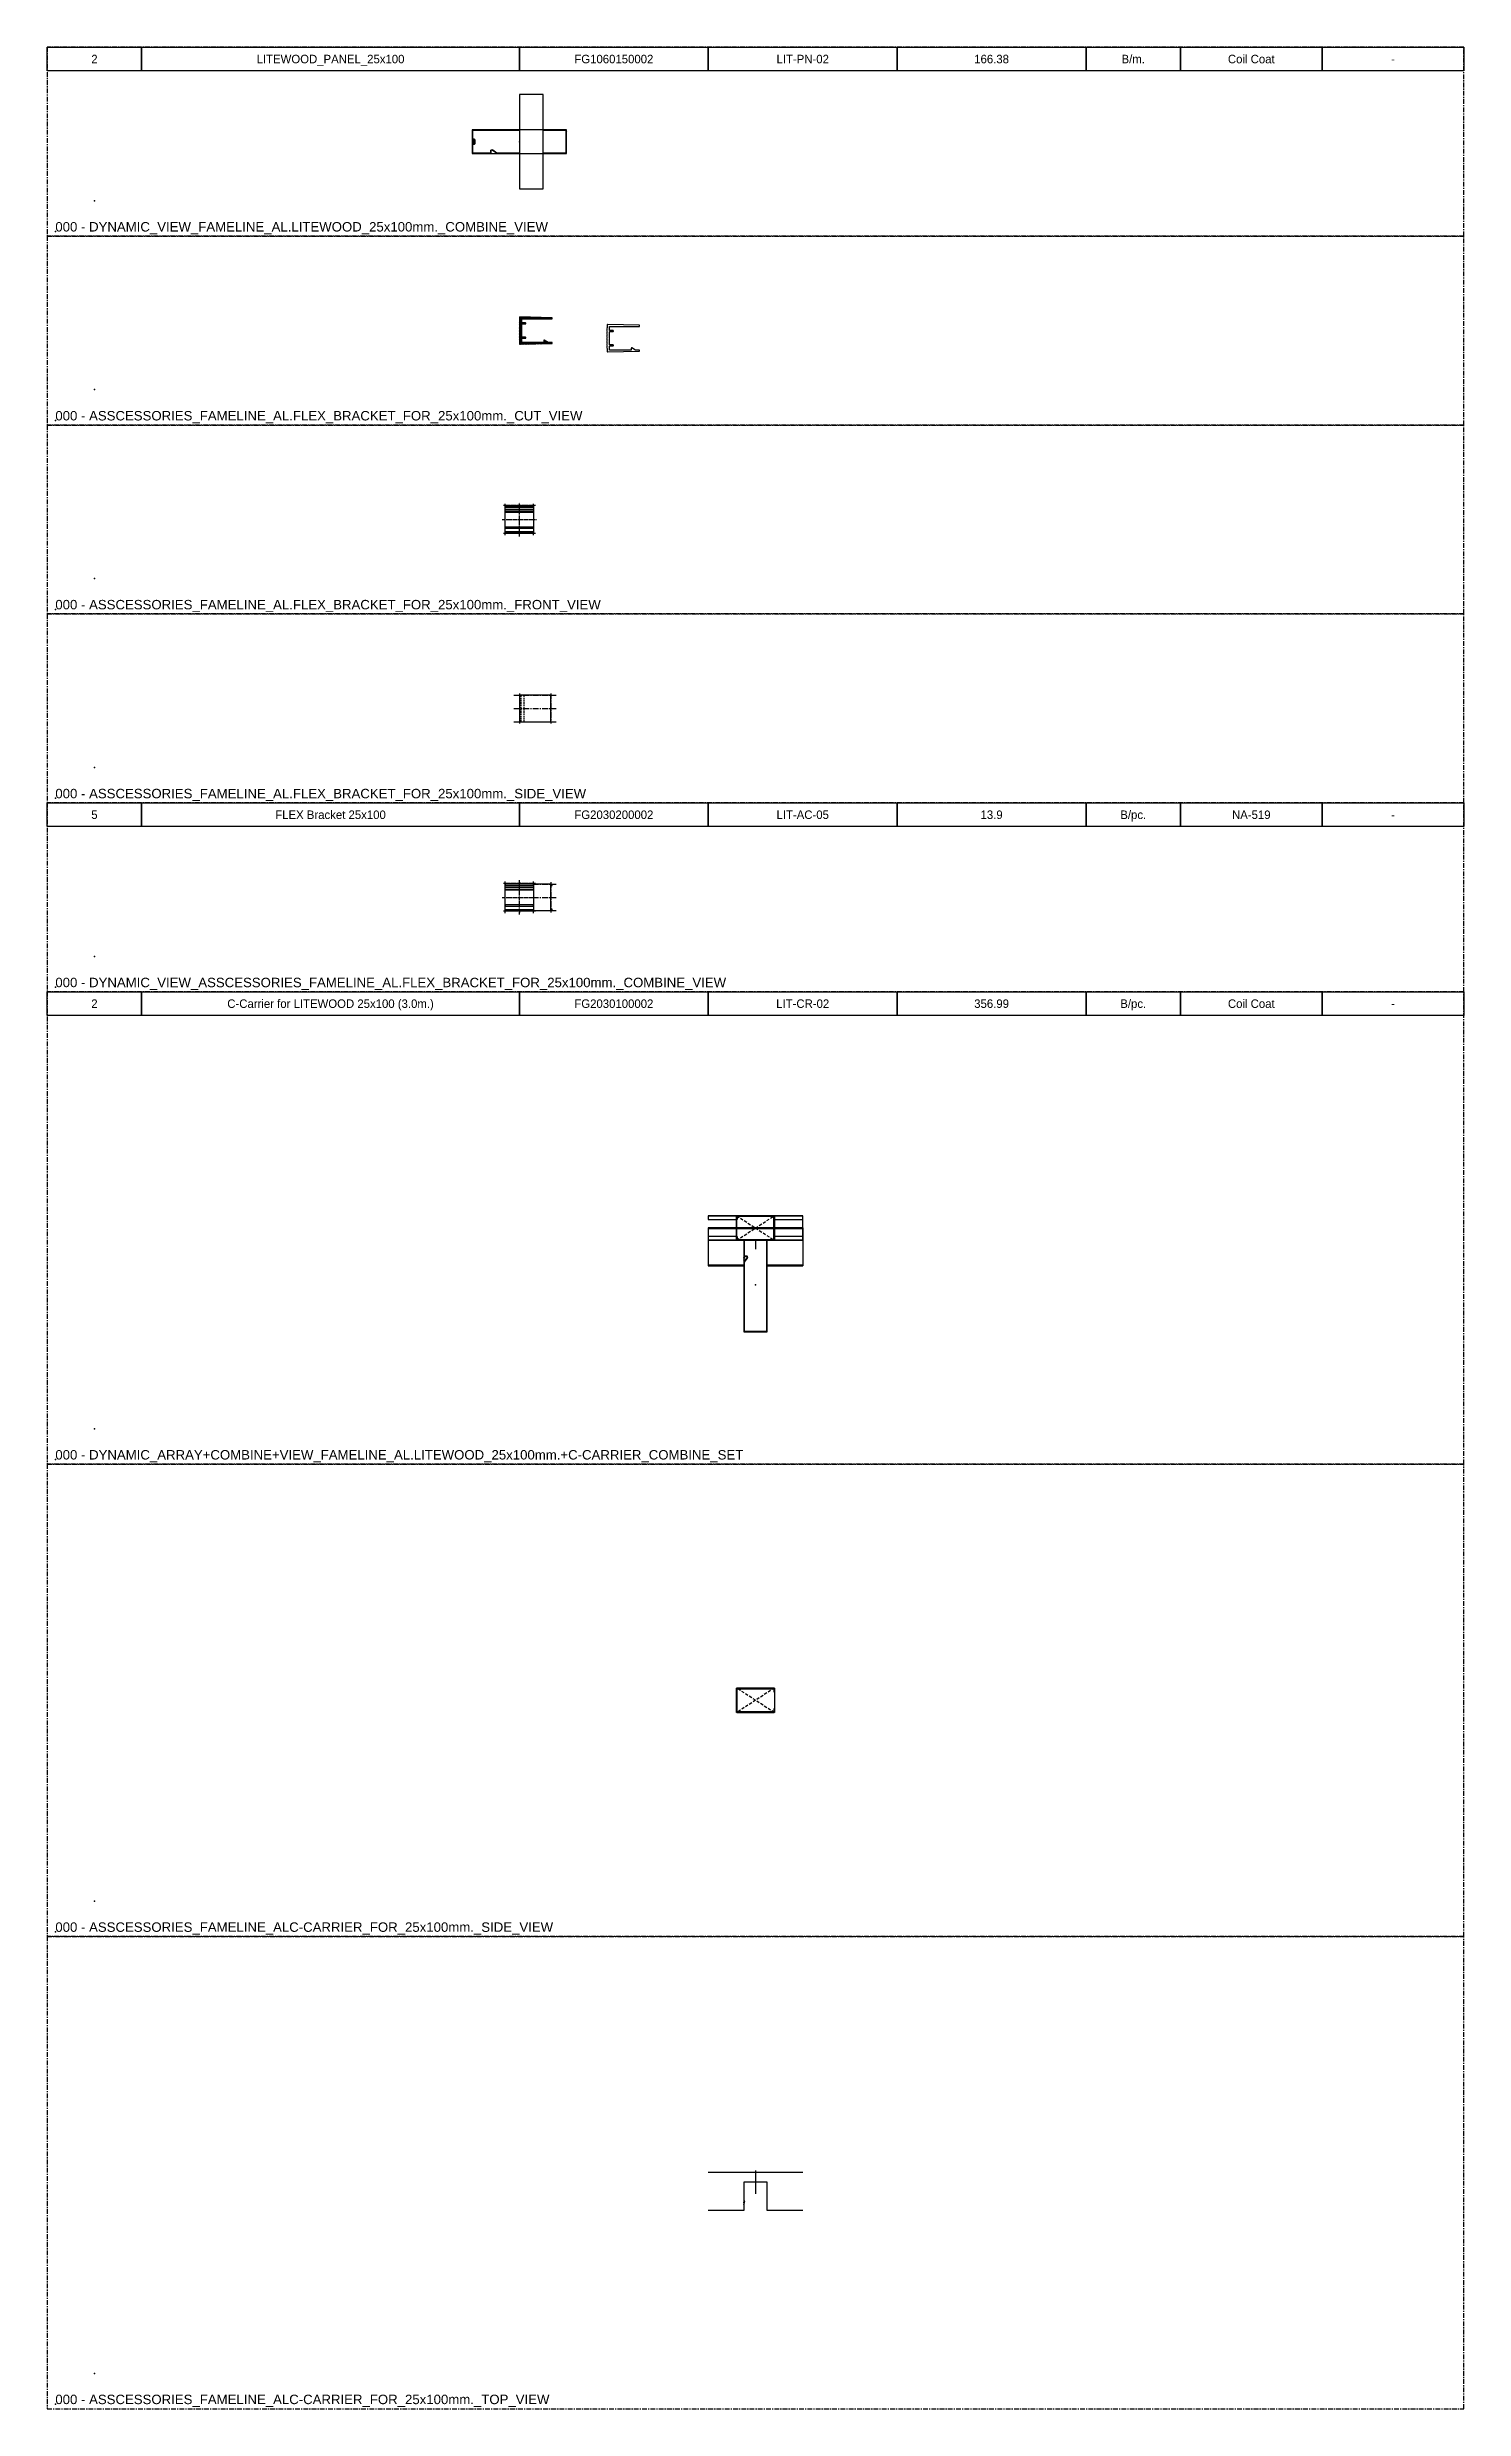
# Model space of a CAD drawing. Header units: millimetres. Extents: x -244126 to 368105, y -173968 to 259060.
# Drawn here: x 163384 to 164884, y 15266 to 17766 of the extents above; entities that cross this region are included whole.
import ezdxf
from ezdxf.enums import TextEntityAlignment as Align

# ---------------------------------------------------------------- set-up
doc = ezdxf.new("R2010")
doc.units = ezdxf.units.MM
doc.header["$MEASUREMENT"] = 0
for name, pattern in [('005_GG_TA_LINE', [13.75, 5, -1.25, 1.25, -1.25, 5]), ('CENTER', [2, 1.25, -0.25, 0.25, -0.25]), ('HIDDEN', [9.525, 6.35, -3.175]), ('SLD-Solid', [0])]:
    doc.linetypes.add(name, pattern=pattern)
for name, color, linetype in [('000 - GRID', 8, 'CENTER'), ('000 - H A T C H', 8, 'Continuous'), ('000 - H I D D E N', 7, 'Continuous'), ('000 - SYMBOL CON', 1, 'Continuous'), ('000 - WIPEOUT', 250, 'Continuous'), ('001 - ASCESSORIES', 1, 'Continuous'), ('002 - STRUCTURAL STEEL', 4, 'Continuous'), ('A02_LITEWOOD', 7, 'Continuous'), ('A03_SUN LOUVER', 7, 'Continuous'), ('A04_TUBE SERIES', 7, 'Continuous')]:
    doc.layers.add(name, color=color, linetype=linetype)
doc.styles.get("Standard").update_dxf_attribs({"font": 'arial.ttf'})
doc.styles.add('TA', font='Cordia New.ttf', dxfattribs={"height": 4.5})

# ---------------------------------------------------------------- blocks, each defined once
blk = doc.blocks.new('000 - ASSCESSORIES_FAMELINE_AL.FLEX_BRACKET_FOR_25x100mm._CUT_VIEW')
at = {"layer": '000 - H A T C H'}
h = blk.add_hatch(dxfattribs=at)
h.set_pattern_fill('ANSI32', color=8, scale=3)
edge = h.paths.add_edge_path()
edge.add_line((0.2, -8.2), (0, -8.4))
edge.add_line((0, -8.4), (0.2, -8.6))
edge.add_line((0.2, -8.6), (0, -8.8))
edge.add_line((0, -8.8), (0.2, -9))
edge.add_line((0.2, -9), (0, -9.2))
edge.add_line((0, -9.2), (0.2, -9.4))
edge.add_line((0.2, -9.4), (0, -9.6))
edge.add_line((0, -9.6), (0.2, -9.8))
edge.add_line((0.2, -9.8), (0, -10))
edge.add_line((0, -10), (0.2, -10.2))
edge.add_line((0.2, -10.2), (0, -10.4))
edge.add_line((0, -10.4), (0.2, -10.6))
edge.add_line((0.2, -10.6), (0, -10.8))
edge.add_line((0, -10.8), (0.2, -11))
edge.add_line((0.2, -11), (0.2, -14.2))
edge.add_arc((0.5, -14.2), 0.3, 180, 271.3284)
edge.add_line((0.5, -14.5), (34.4, -13.7))
edge.add_arc((34.4, -13.4), 0.3, 271.3284, 360)
edge.add_line((34.7, -13.4), (34.7, -12.8))
edge.add_arc((34.4, -12.8), 0.3, 360, 450)
edge.add_line((34.4, -12.5), (30.5, -12.5))
edge.add_arc((30.5, -12.2), 0.3, 240.9454, 270, ccw=False)
edge.add_line((30.3, -12.5), (26.3, -10.2))
edge.add_arc((26.2, -10.5), 0.3, 60.9454, 180)
edge.add_line((25.9, -10.5), (25.9, -12.2))
edge.add_arc((25.6, -12.2), 0.3, -90, 0, ccw=False)
edge.add_line((25.6, -12.5), (3, -12.5))
edge.add_arc((3, -12.2), 0.3, 180, 270, ccw=False)
edge.add_line((2.7, -12.2), (2.7, -8.4))
edge.add_arc((3, -8.4), 0.3, 91, 180, ccw=False)
edge.add_line((3, -8.1), (6.6, -8.1))
edge.add_arc((6.6, -7.8), 0.3, 271, 360)
edge.add_line((6.9, -7.8), (6.9, -7.4))
edge.add_arc((6.6, -7.4), 0.3, 0, 89)
edge.add_line((6.6, -7.1), (3, -7))
edge.add_arc((3, -6.7), 0.3, 180, 269, ccw=False)
edge.add_line((2.7, -6.7), (2.7, -0.3))
edge.add_line((2.7, -0.3), (2.4, 0))
edge.add_line((2.4, 0), (2.7, 0.3))
edge.add_line((2.7, 0.3), (2.7, 6.7))
edge.add_arc((3, 6.7), 0.3, 91, 180, ccw=False)
edge.add_line((3, 7), (6.6, 7.1))
edge.add_arc((6.6, 7.4), 0.3, 271, 360)
edge.add_line((6.9, 7.4), (6.9, 7.8))
edge.add_arc((6.6, 7.8), 0.3, 0, 89)
edge.add_line((6.6, 8.1), (3, 8.1))
edge.add_arc((3, 8.4), 0.3, 180, 269, ccw=False)
edge.add_line((2.7, 8.4), (2.7, 12.2))
edge.add_arc((3, 12.2), 0.3, 90, 180, ccw=False)
edge.add_line((3, 12.5), (16.7, 12.5))
edge.add_line((16.7, 12.5), (16.9, 12.3))
edge.add_line((16.9, 12.3), (17.1, 12.5))
edge.add_line((17.1, 12.5), (17.3, 12.3))
edge.add_line((17.3, 12.3), (17.5, 12.5))
edge.add_line((17.5, 12.5), (17.7, 12.3))
edge.add_line((17.7, 12.3), (17.9, 12.5))
edge.add_line((17.9, 12.5), (18.1, 12.3))
edge.add_line((18.1, 12.3), (18.3, 12.5))
edge.add_line((18.3, 12.5), (18.5, 12.3))
edge.add_line((18.5, 12.3), (18.7, 12.5))
edge.add_line((18.7, 12.5), (18.9, 12.3))
edge.add_line((18.9, 12.3), (19.1, 12.5))
edge.add_line((19.1, 12.5), (19.3, 12.3))
edge.add_line((19.3, 12.3), (19.5, 12.5))
edge.add_line((19.5, 12.5), (19.7, 12.3))
edge.add_line((19.7, 12.3), (19.9, 12.5))
edge.add_line((19.9, 12.5), (20.1, 12.3))
edge.add_line((20.1, 12.3), (20.3, 12.5))
edge.add_line((20.3, 12.5), (20.5, 12.3))
edge.add_line((20.5, 12.3), (20.7, 12.5))
edge.add_line((20.7, 12.5), (20.9, 12.3))
edge.add_line((20.9, 12.3), (21.1, 12.5))
edge.add_line((21.1, 12.5), (21.3, 12.3))
edge.add_line((21.3, 12.3), (21.5, 12.5))
edge.add_line((21.5, 12.5), (21.7, 12.3))
edge.add_line((21.7, 12.3), (21.9, 12.5))
edge.add_line((21.9, 12.5), (22.1, 12.3))
edge.add_line((22.1, 12.3), (22.3, 12.5))
edge.add_line((22.3, 12.5), (22.5, 12.3))
edge.add_line((22.5, 12.3), (22.7, 12.5))
edge.add_line((22.7, 12.5), (22.9, 12.3))
edge.add_line((22.9, 12.3), (23.1, 12.5))
edge.add_line((23.1, 12.5), (23.3, 12.3))
edge.add_line((23.3, 12.3), (23.5, 12.5))
edge.add_line((23.5, 12.5), (23.7, 12.3))
edge.add_line((23.7, 12.3), (23.9, 12.5))
edge.add_line((23.9, 12.5), (24.1, 12.3))
edge.add_line((24.1, 12.3), (24.3, 12.5))
edge.add_line((24.3, 12.5), (24.5, 12.3))
edge.add_line((24.5, 12.3), (24.7, 12.5))
edge.add_line((24.7, 12.5), (24.9, 12.3))
edge.add_line((24.9, 12.3), (25.1, 12.5))
edge.add_line((25.1, 12.5), (25.3, 12.3))
edge.add_line((25.3, 12.3), (25.5, 12.5))
edge.add_line((25.5, 12.5), (25.7, 12.3))
edge.add_line((25.7, 12.3), (25.9, 12.5))
edge.add_line((25.9, 12.5), (26.1, 12.3))
edge.add_line((26.1, 12.3), (26.3, 12.5))
edge.add_line((26.3, 12.5), (26.5, 12.3))
edge.add_line((26.5, 12.3), (26.7, 12.5))
edge.add_line((26.7, 12.5), (26.9, 12.3))
edge.add_line((26.9, 12.3), (27.1, 12.5))
edge.add_line((27.1, 12.5), (27.3, 12.3))
edge.add_line((27.3, 12.3), (27.5, 12.5))
edge.add_line((27.5, 12.5), (27.7, 12.3))
edge.add_line((27.7, 12.3), (27.9, 12.5))
edge.add_line((27.9, 12.5), (28.1, 12.3))
edge.add_line((28.1, 12.3), (28.3, 12.5))
edge.add_line((28.3, 12.5), (28.5, 12.3))
edge.add_line((28.5, 12.3), (28.7, 12.5))
edge.add_line((28.7, 12.5), (28.9, 12.3))
edge.add_line((28.9, 12.3), (29.1, 12.5))
edge.add_line((29.1, 12.5), (29.3, 12.3))
edge.add_line((29.3, 12.3), (29.5, 12.5))
edge.add_line((29.5, 12.5), (29.7, 12.3))
edge.add_line((29.7, 12.3), (29.9, 12.5))
edge.add_line((29.9, 12.5), (30.1, 12.3))
edge.add_line((30.1, 12.3), (30.3, 12.5))
edge.add_line((30.3, 12.5), (30.5, 12.3))
edge.add_line((30.5, 12.3), (30.7, 12.5))
edge.add_line((30.7, 12.5), (30.9, 12.3))
edge.add_line((30.9, 12.3), (31.1, 12.5))
edge.add_line((31.1, 12.5), (31.3, 12.3))
edge.add_line((31.3, 12.3), (31.5, 12.5))
edge.add_line((31.5, 12.5), (31.7, 12.3))
edge.add_line((31.7, 12.3), (31.9, 12.5))
edge.add_line((31.9, 12.5), (32.1, 12.3))
edge.add_line((32.1, 12.3), (32.3, 12.5))
edge.add_line((32.3, 12.5), (32.5, 12.3))
edge.add_line((32.5, 12.3), (32.7, 12.5))
edge.add_line((32.7, 12.5), (34.4, 12.5))
edge.add_arc((34.4, 12.8), 0.3, 270, 360)
edge.add_line((34.7, 12.8), (34.7, 13.4))
edge.add_arc((34.4, 13.4), 0.3, 360, 448.6716)
edge.add_line((34.4, 13.7), (0.5, 14.5))
edge.add_arc((0.5, 14.2), 0.3, 88.6716, 180)
edge.add_line((0.2, 14.2), (0.2, 11))
edge.add_line((0.2, 11), (0, 10.8))
edge.add_line((0, 10.8), (0.2, 10.6))
edge.add_line((0.2, 10.6), (0, 10.4))
edge.add_line((0, 10.4), (0.2, 10.2))
edge.add_line((0.2, 10.2), (0, 10))
edge.add_line((0, 10), (0.2, 9.8))
edge.add_line((0.2, 9.8), (0, 9.6))
edge.add_line((0, 9.6), (0.2, 9.4))
edge.add_line((0.2, 9.4), (0, 9.2))
edge.add_line((0, 9.2), (0.2, 9))
edge.add_line((0.2, 9), (0, 8.8))
edge.add_line((0, 8.8), (0.2, 8.6))
edge.add_line((0.2, 8.6), (0, 8.4))
edge.add_line((0, 8.4), (0.2, 8.2))
edge.add_line((0.2, 8.2), (0, 8))
edge.add_line((0, 8), (0.2, 7.8))
edge.add_line((0.2, 7.8), (0, 7.6))
edge.add_line((0, 7.6), (0.2, 7.4))
edge.add_line((0.2, 7.4), (0, 7.2))
edge.add_line((0, 7.2), (0.2, 7))
edge.add_line((0.2, 7), (0, 6.8))
edge.add_line((0, 6.8), (0.2, 6.6))
edge.add_line((0.2, 6.6), (0, 6.4))
edge.add_line((0, 6.4), (0.2, 6.2))
edge.add_line((0.2, 6.2), (0, 6))
edge.add_line((0, 6), (0.2, 5.8))
edge.add_line((0.2, 5.8), (0, 5.6))
edge.add_line((0, 5.6), (0.2, 5.4))
edge.add_line((0.2, 5.4), (0, 5.2))
edge.add_line((0, 5.2), (0.2, 5))
edge.add_line((0.2, 5), (0, 4.8))
edge.add_line((0, 4.8), (0.2, 4.6))
edge.add_line((0.2, 4.6), (0, 4.4))
edge.add_line((0, 4.4), (0.2, 4.2))
edge.add_line((0.2, 4.2), (0, 4))
edge.add_line((0, 4), (0.2, 3.8))
edge.add_line((0.2, 3.8), (0, 3.6))
edge.add_line((0, 3.6), (0.2, 3.4))
edge.add_line((0.2, 3.4), (0, 3.2))
edge.add_line((0, 3.2), (0.2, 3))
edge.add_line((0.2, 3), (0, 2.8))
edge.add_line((0, 2.8), (0.2, 2.6))
edge.add_line((0.2, 2.6), (0, 2.4))
edge.add_line((0, 2.4), (0.2, 2.2))
edge.add_line((0.2, 2.2), (0, 2))
edge.add_line((0, 2), (0.2, 1.8))
edge.add_line((0.2, 1.8), (0, 1.6))
edge.add_line((0, 1.6), (0.2, 1.4))
edge.add_line((0.2, 1.4), (0, 1.2))
edge.add_line((0, 1.2), (0.2, 1))
edge.add_line((0.2, 1), (0, 0.8))
edge.add_line((0, 0.8), (0.2, 0.6))
edge.add_line((0.2, 0.6), (0, 0.4))
edge.add_line((0, 0.4), (0.2, 0.2))
edge.add_line((0.2, 0.2), (0, 0))
edge.add_line((0, 0), (0.2, -0.2))
edge.add_line((0.2, -0.2), (0, -0.4))
edge.add_line((0, -0.4), (0.2, -0.6))
edge.add_line((0.2, -0.6), (0, -0.8))
edge.add_line((0, -0.8), (0.2, -1))
edge.add_line((0.2, -1), (0, -1.2))
edge.add_line((0, -1.2), (0.2, -1.4))
edge.add_line((0.2, -1.4), (0, -1.6))
edge.add_line((0, -1.6), (0.2, -1.8))
edge.add_line((0.2, -1.8), (0, -2))
edge.add_line((0, -2), (0.2, -2.2))
edge.add_line((0.2, -2.2), (0, -2.4))
edge.add_line((0, -2.4), (0.2, -2.6))
edge.add_line((0.2, -2.6), (0, -2.8))
edge.add_line((0, -2.8), (0.2, -3))
edge.add_line((0.2, -3), (0, -3.2))
edge.add_line((0, -3.2), (0.2, -3.4))
edge.add_line((0.2, -3.4), (0, -3.6))
edge.add_line((0, -3.6), (0.2, -3.8))
edge.add_line((0.2, -3.8), (0, -4))
edge.add_line((0, -4), (0.2, -4.2))
edge.add_line((0.2, -4.2), (0, -4.4))
edge.add_line((0, -4.4), (0.2, -4.6))
edge.add_line((0.2, -4.6), (0, -4.8))
edge.add_line((0, -4.8), (0.2, -5))
edge.add_line((0.2, -5), (0, -5.2))
edge.add_line((0, -5.2), (0.2, -5.4))
edge.add_line((0.2, -5.4), (0, -5.6))
edge.add_line((0, -5.6), (0.2, -5.8))
edge.add_line((0.2, -5.8), (0, -6))
edge.add_line((0, -6), (0.2, -6.2))
edge.add_line((0.2, -6.2), (0, -6.4))
edge.add_line((0, -6.4), (0.2, -6.6))
edge.add_line((0.2, -6.6), (0, -6.8))
edge.add_line((0, -6.8), (0.2, -7))
edge.add_line((0.2, -7), (0, -7.2))
edge.add_line((0, -7.2), (0.2, -7.4))
edge.add_line((0.2, -7.4), (0, -7.6))
edge.add_line((0, -7.6), (0.2, -7.8))
edge.add_line((0.2, -7.8), (0, -8))
edge.add_line((0, -8), (0.2, -8.2))
at = {"layer": '001 - ASCESSORIES', "color": 0}
blk.add_lwpolyline([(0.2, -8.2), (0, -8.4), (0.2, -8.6), (0, -8.8), (0.2, -9), (0, -9.2), (0.2, -9.4), (0, -9.6), (0.2, -9.8), (0, -10), (0.2, -10.2), (0, -10.4), (0.2, -10.6), (0, -10.8), (0.2, -11), (0.2, -14.2, 0.42102), (0.5, -14.5), (34.4, -13.7, 0.407439), (34.7, -13.4), (34.7, -12.8, 0.414214), (34.4, -12.5), (30.5, -12.5, -0.127458), (30.3, -12.5), (26.3, -10.2, 0.571863), (25.9, -10.5), (25.9, -12.2, -0.414214), (25.6, -12.5), (3, -12.5, -0.414214), (2.7, -12.2), (2.7, -8.4, -0.409111), (3, -8.1), (6.6, -8.1, 0.409111), (6.9, -7.8), (6.9, -7.4, 0.409111), (6.6, -7.1), (3, -7, -0.409111), (2.7, -6.7), (2.7, -0.3), (2.4, 0), (2.7, 0.3), (2.7, 6.7, -0.409111), (3, 7), (6.6, 7.1, 0.409111), (6.9, 7.4), (6.9, 7.8, 0.409111), (6.6, 8.1), (3, 8.1, -0.409111), (2.7, 8.4), (2.7, 12.2, -0.414214), (3, 12.5), (16.7, 12.5), (16.9, 12.3), (17.1, 12.5), (17.3, 12.3), (17.5, 12.5), (17.7, 12.3), (17.9, 12.5), (18.1, 12.3), (18.3, 12.5), (18.5, 12.3), (18.7, 12.5), (18.9, 12.3), (19.1, 12.5), (19.3, 12.3), (19.5, 12.5), (19.7, 12.3), (19.9, 12.5), (20.1, 12.3), (20.3, 12.5), (20.5, 12.3), (20.7, 12.5), (20.9, 12.3), (21.1, 12.5), (21.3, 12.3), (21.5, 12.5), (21.7, 12.3), (21.9, 12.5), (22.1, 12.3), (22.3, 12.5), (22.5, 12.3), (22.7, 12.5), (22.9, 12.3), (23.1, 12.5), (23.3, 12.3), (23.5, 12.5), (23.7, 12.3), (23.9, 12.5), (24.1, 12.3), (24.3, 12.5), (24.5, 12.3), (24.7, 12.5), (24.9, 12.3), (25.1, 12.5), (25.3, 12.3), (25.5, 12.5), (25.7, 12.3), (25.9, 12.5), (26.1, 12.3), (26.3, 12.5), (26.5, 12.3), (26.7, 12.5), (26.9, 12.3), (27.1, 12.5), (27.3, 12.3), (27.5, 12.5), (27.7, 12.3), (27.9, 12.5), (28.1, 12.3), (28.3, 12.5), (28.5, 12.3), (28.7, 12.5), (28.9, 12.3), (29.1, 12.5), (29.3, 12.3), (29.5, 12.5), (29.7, 12.3), (29.9, 12.5), (30.1, 12.3), (30.3, 12.5), (30.5, 12.3), (30.7, 12.5), (30.9, 12.3), (31.1, 12.5), (31.3, 12.3), (31.5, 12.5), (31.7, 12.3), (31.9, 12.5), (32.1, 12.3), (32.3, 12.5), (32.5, 12.3), (32.7, 12.5), (34.4, 12.5, 0.414214), (34.7, 12.8), (34.7, 13.4, 0.407439), (34.4, 13.7), (0.5, 14.5, 0.42102), (0.2, 14.2), (0.2, 11), (0, 10.8), (0.2, 10.6), (0, 10.4), (0.2, 10.2), (0, 10), (0.2, 9.8), (0, 9.6), (0.2, 9.4), (0, 9.2), (0.2, 9), (0, 8.8), (0.2, 8.6), (0, 8.4), (0.2, 8.2), (0, 8), (0.2, 7.8), (0, 7.6), (0.2, 7.4), (0, 7.2), (0.2, 7), (0, 6.8), (0.2, 6.6), (0, 6.4), (0.2, 6.2), (0, 6), (0.2, 5.8), (0, 5.6), (0.2, 5.4), (0, 5.2), (0.2, 5), (0, 4.8), (0.2, 4.6), (0, 4.4), (0.2, 4.2), (0, 4), (0.2, 3.8), (0, 3.6), (0.2, 3.4), (0, 3.2), (0.2, 3), (0, 2.8), (0.2, 2.6), (0, 2.4), (0.2, 2.2), (0, 2), (0.2, 1.8), (0, 1.6), (0.2, 1.4), (0, 1.2), (0.2, 1), (0, 0.8), (0.2, 0.6), (0, 0.4), (0.2, 0.2), (0, 0), (0.2, -0.2), (0, -0.4), (0.2, -0.6), (0, -0.8), (0.2, -1), (0, -1.2), (0.2, -1.4), (0, -1.6), (0.2, -1.8), (0, -2), (0.2, -2.2), (0, -2.4), (0.2, -2.6), (0, -2.8), (0.2, -3), (0, -3.2), (0.2, -3.4), (0, -3.6), (0.2, -3.8), (0, -4), (0.2, -4.2), (0, -4.4), (0.2, -4.6), (0, -4.8), (0.2, -5), (0, -5.2), (0.2, -5.4), (0, -5.6), (0.2, -5.8), (0, -6), (0.2, -6.2), (0, -6.4), (0.2, -6.6), (0, -6.8), (0.2, -7), (0, -7.2), (0.2, -7.4), (0, -7.6), (0.2, -7.8), (0, -8)], format="xyb", close=True, dxfattribs=at)
blk = doc.blocks.new('FLEX BRACKET LITEWOOD 25x100mm. - SIDE')
at = {"layer": '000 - GRID', "color": 250, "ltscale": 5}
for p, q in [((0, 16), (0, -16)), ((33.2, 16), (33.2, -16))]:
    blk.add_line(p, q, dxfattribs=at)
at = {"color": 250}
blk.add_wipeout([(33.2, -14), (33.2, 14), (0, 14), (0, -14)], dxfattribs=at).dxf.layer = '000 - WIPEOUT'
at = {"layer": '000 - GRID', "color": 250, "ltscale": 5}
for p, q in [((-5.9, 14), (39, 14)), ((-5.9, 0), (39, 0)), ((-5.9, -14), (39, -14))]:
    blk.add_line(p, q, dxfattribs=at)
at = {"layer": '000 - H I D D E N', "linetype": 'HIDDEN', "ltscale": 0.25}
for p, q in [((2, -14), (2, 14)), ((5.2, -14), (5.2, 14))]:
    blk.add_line(p, q, dxfattribs=at)
at = {"layer": '001 - ASCESSORIES', "color": 0}
blk.add_lwpolyline([(33.2, -14), (33.2, 14), (0, 14), (0, -14)], close=True, dxfattribs=at)
blk = doc.blocks.new('000 - ASSCESSORIES_FAMELINE_AL.FLEX_BRACKET_FOR_25x100mm._SIDE_VIEW')
at = {"layer": '001 - ASCESSORIES', "color": 0}
blk.add_blockref('FLEX BRACKET LITEWOOD 25x100mm. - SIDE', (0, 0), dxfattribs=at)
blk = doc.blocks.new('000 - ASSCESSORIES_FAMELINE_AL.FLEX_BRACKET_FOR_25x100mm._FRONT_VIEW')
at = {"layer": '000 - GRID', "color": 250, "ltscale": 2}
for p, q in [((-15, -16.7), (-15, 16.7)), ((15, -16.7), (15, 16.7))]:
    blk.add_line(p, q, dxfattribs=at)
blk.add_wipeout([(-15, -14.7), (-15, 14.7), (15, 14.7), (15, -14.7)]).dxf.layer = '000 - WIPEOUT'
at = {"color": 2}
blk.add_lwpolyline([(-15, 13.9), (-15, 12.7), (15, 12.7), (15, 13.9)], close=True, dxfattribs=at)
at = {"color": 1}
blk.add_lwpolyline([(-15, 10.4), (-15, 12.7), (15, 12.7), (15, 10.4)], close=True, dxfattribs=at)
at = {"layer": '000 - GRID', "color": 250, "ltscale": 2}
for p, q in [((-18.1, 0), (18.1, 0)), ((17, 14.7), (-17, 14.7)), ((0, -18.1), (0, 18.1)), ((17, -14.7), (-17, -14.7))]:
    blk.add_line(p, q, dxfattribs=at)
at = {"layer": '001 - ASCESSORIES', "color": 1}
blk.add_lwpolyline([(-15, -14.7), (-15, 14.7), (15, 14.7), (15, -14.7)], close=True, dxfattribs=at)
at = {"layer": '001 - ASCESSORIES', "color": 8}
for points in [[(-15, 7.6), (-15, 8.8), (15, 8.8), (15, 7.6)], [(15, -9.2), (15, -8), (-15, -8), (-15, -9.2)]]:
    blk.add_lwpolyline(points, close=True, dxfattribs=at)
at = {"layer": '001 - ASCESSORIES', "color": 2}
blk.add_lwpolyline([(-15, -13.9), (-15, -12.7), (15, -12.7), (15, -13.9)], close=True, dxfattribs=at)
blk = doc.blocks.new('*U3003')
at = {"color": 3}
blk.add_blockref('000 - ASSCESSORIES_FAMELINE_AL.FLEX_BRACKET_FOR_25x100mm._CUT_VIEW', (0, 0), dxfattribs=at)
at = {"layer": 'A04_TUBE SERIES', "color": 0, "style": 'TA', "flags": 1}
for tag, p in [('ITEM_VALUE', (10, -52.5)), ('PRODUCT_NAME_VALUE', (60, -52.5)), ('ITEM_NUMBER_VALUE', (120, -52.5)), ('PRODUCT_CODE_VALUE', (160, -52.5)), ('SELLING_PRICE_VALUE', (200, -52.5)), ('UNIT_VALUE', (230, -52.5)), ('TYPE_OF_COLOR_VALUE', (255, -52.5)), ('SECTION_VALUE', (285, -52.5))]:
    blk.add_attdef(tag, text='', height=1.8, dxfattribs=at).set_placement(p, align=Align.MIDDLE_CENTER)
at = {"color": 3}
blk.add_blockref('000 - ASSCESSORIES_FAMELINE_AL.FLEX_BRACKET_FOR_25x100mm._SIDE_VIEW', (0, 0), dxfattribs=at)
blk.add_blockref('000 - ASSCESSORIES_FAMELINE_AL.FLEX_BRACKET_FOR_25x100mm._FRONT_VIEW', (0, 0), dxfattribs=at)
blk = doc.blocks.new('*U3118')
at = {"color": 250}
blk.add_wipeout([(-50, -12.5), (50, -12.5), (50, 12.5), (-50, 12.5)], dxfattribs=at).dxf.layer = '000 - WIPEOUT'
blk.add_point((0, 0))
at = {"layer": 'A02_LITEWOOD', "color": 0, "linetype": 'SLD-Solid', "lineweight": 15}
blk.add_lwpolyline([(-48.4, -1.8), (-47.7, -1.8), (-47.7, 1.3, 0.414214), (-48.6, 2.2), (-49.1, 2.2, 0.414214), (-50, 1.3), (-50, -11.4, 0.414214), (-48.9, -12.5), (-31.2, -12.5, 0.414214), (-30, -11.4), (-30, -9.9, -0.616061), (-28.5, -9.2), (-24.4, -12.3, 0.164473), (-23.9, -12.5), (48.8, -12.5, 0.414214), (50, -11.4), (50, 11.3, 0.414214), (48.8, 12.5), (-48.9, 12.5, 0.414214), (-50, 11.3), (-50, 3.2, 0.414214), (-49.1, 2.3), (-48.5, 2.3, -0.414214), (-47.6, 1.4), (-47.6, -1.8, -0.414214), (-48, -2.2), (-48, -2.2, -0.414214), (-48.5, -1.8), (-48.5, 1.4), (-49.2, 1.4), (-49.2, -1.8, 1.000966), (-46.9, -1.8), (-46.9, 1.4, 0.414214), (-48.5, 3), (-49.1, 3, -0.414214), (-49.3, 3.2), (-49.3, 11.3, -0.414214), (-48.9, 11.8), (48.8, 11.8, -0.414214), (49.3, 11.3), (49.3, -11.4, -0.414214), (48.8, -11.8), (-23.9, -11.8, -0.164473), (-24, -11.8), (-28.1, -8.6, 0.617259), (-30.7, -9.9), (-30.7, -11.4, -0.414214), (-31.2, -11.8), (-48.9, -11.8, -0.414214), (-49.3, -11.4), (-49.3, 1.3, -0.414214), (-49.1, 1.5), (-48.6, 1.5, -0.414214), (-48.4, 1.3)], format="xyb", close=True, dxfattribs=at)
blk = doc.blocks.new('000 - FAMELINE_AL.LITEWOOD_25x100mm._CUT_VIEW')
at = {"color": 250}
blk.add_wipeout([(-50, 12.5), (-50, -12.5), (50, -12.5), (50, 12.5)], dxfattribs=at).dxf.layer = '000 - WIPEOUT'
at = {"layer": '000 - H A T C H'}
h = blk.add_hatch(dxfattribs=at)
h.set_pattern_fill('ANSI32', color=256, scale=2)
edge = h.paths.add_edge_path()
edge.add_line((-48.4, -1.8), (-47.7, -1.8))
edge.add_line((-47.7, -1.8), (-47.7, 1.3))
edge.add_arc((-48.6, 1.3), 0.9, 360, 450)
edge.add_line((-48.6, 2.2), (-49.1, 2.2))
edge.add_arc((-49.1, 1.3), 0.9, 90, 180)
edge.add_line((-50, 1.3), (-50, -11.4))
edge.add_arc((-48.8, -11.3), 1.15, 180, 270)
edge.add_line((-48.9, -12.5), (-31.2, -12.5))
edge.add_arc((-31.2, -11.3), 1.15, 270, 360)
edge.add_line((-30, -11.4), (-30, -9.9))
edge.add_arc((-29.1, -9.9), 0.938, 53.0492, 179.5916, ccw=False)
edge.add_line((-28.5, -9.2), (-24.4, -12.3))
edge.add_arc((-23.9, -11.6), 0.9, 232.64, 270)
edge.add_line((-23.9, -12.5), (48.8, -12.5))
edge.add_arc((48.8, -11.3), 1.15, 270, 360)
edge.add_line((50, -11.4), (50, 11.3))
edge.add_arc((48.9, 11.3), 1.15, 360, 450)
edge.add_line((48.9, 12.5), (-48.8, 12.5))
edge.add_arc((-48.8, 11.3), 1.15, 90, 180)
edge.add_line((-50, 11.4), (-50, 3.2))
edge.add_arc((-49.1, 3.2), 0.9, 180, 270)
edge.add_line((-49.1, 2.3), (-48.5, 2.3))
edge.add_arc((-48.5, 1.4), 0.9, 0, 90, ccw=False)
edge.add_line((-47.6, 1.4), (-47.6, -1.8))
edge.add_arc((-48, -1.8), 0.45, 270, 360, ccw=False)
edge.add_line((-48, -2.2), (-48, -2.2))
edge.add_arc((-48, -1.8), 0.45, 180, 270, ccw=False)
edge.add_line((-48.5, -1.8), (-48.5, 1.4))
edge.add_line((-48.5, 1.4), (-49.2, 1.4))
edge.add_line((-49.2, 1.4), (-49.2, -1.8))
edge.add_arc((-48, -1.8), 1.17, 179.8894, 360)
edge.add_line((-46.9, -1.8), (-46.9, 1.4))
edge.add_arc((-48.5, 1.4), 1.6, 360, 450)
edge.add_line((-48.5, 3), (-49.1, 3))
edge.add_arc((-49.1, 3.2), 0.2, 180, 270, ccw=False)
edge.add_line((-49.3, 3.2), (-49.3, 11.4))
edge.add_arc((-48.8, 11.4), 0.45, 90, 180, ccw=False)
edge.add_line((-48.8, 11.8), (48.9, 11.8))
edge.add_arc((48.9, 11.4), 0.45, 0, 90, ccw=False)
edge.add_line((49.3, 11.4), (49.3, -11.4))
edge.add_arc((48.8, -11.3), 0.45, 270, 360, ccw=False)
edge.add_line((48.8, -11.8), (-23.9, -11.8))
edge.add_arc((-23.9, -11.6), 0.2, 232.64, 270, ccw=False)
edge.add_line((-24, -11.8), (-28.1, -8.6))
edge.add_arc((-29.1, -9.9), 1.64, 52.9496, 179.691)
edge.add_line((-30.7, -9.9), (-30.7, -11.4))
edge.add_arc((-31.1, -11.3), 0.45, 270, 360, ccw=False)
edge.add_line((-31.2, -11.8), (-48.9, -11.8))
edge.add_arc((-48.9, -11.3), 0.45, 180, 270, ccw=False)
edge.add_line((-49.3, -11.4), (-49.3, 1.3))
edge.add_arc((-49.1, 1.3), 0.2, 90, 180, ccw=False)
edge.add_line((-49.1, 1.5), (-48.6, 1.5))
edge.add_arc((-48.6, 1.3), 0.2, 0, 90, ccw=False)
edge.add_line((-48.4, 1.3), (-48.4, -1.8))
h.paths.add_polyline_path([(-50, -12.5), (50, -12.5), (50, 12.5), (-50, 12.5)], flags=0)
at = {"layer": 'Defpoints', "color": 250}
blk.add_lwpolyline([(-50, 12.5), (-50, -12.5), (50, -12.5), (50, 12.5)], close=True, dxfattribs=at)
at = {"layer": 'A02_LITEWOOD', "color": 0}
blk.add_blockref('*U3118', (0, 0), dxfattribs=at)
at = {"layer": 'A03_SUN LOUVER', "color": 0}
blk.add_point((0, 0), dxfattribs=at)
blk = doc.blocks.new('000 - DYNAMIC_VIEW_FAMELINE_AL.LITEWOOD_25x100mm._COMBINE_VIEW')
at = {"layer": 'A04_TUBE SERIES', "color": 0, "style": 'TA', "flags": 1}
for tag, p in [('PRODUCT_NAME_VALUE', (60, -52.5)), ('ITEM_NUMBER_VALUE', (120, -52.5)), ('PRODUCT_CODE_VALUE', (160, -52.5)), ('SELLING_PRICE_VALUE', (200, -52.5)), ('UNIT_VALUE', (230, -52.5)), ('TYPE_OF_COLOR_VALUE', (255, -52.5)), ('SECTION_VALUE', (285, -52.5))]:
    blk.add_attdef(tag, text='', height=1.8, dxfattribs=at).set_placement(p, align=Align.MIDDLE_CENTER)
at = {"color": 3}
blk.add_wipeout([(0, -50), (25, -50), (25, 50), (0, 50)], dxfattribs=at).dxf.layer = '000 - WIPEOUT'
at = {"layer": 'A04_TUBE SERIES', "color": 0, "style": 'TA', "flags": 1}
blk.add_attdef('ITEM_VALUE', text='', height=1.8, dxfattribs=at).set_placement((10, -52.5), align=Align.MIDDLE_CENTER)
at = {"color": 3}
blk.add_wipeout([(-50, 12.5), (-50, -12.5), (50, -12.5), (50, 12.5)], dxfattribs=at).dxf.layer = '000 - WIPEOUT'
at = {"layer": 'A02_LITEWOOD', "color": 0}
blk.add_blockref('000 - FAMELINE_AL.LITEWOOD_25x100mm._CUT_VIEW', (0, 0), dxfattribs=at)
blk.add_lwpolyline([(-50, 12.5), (-50, -12.5), (50, -12.5), (50, 12.5)], close=True, dxfattribs=at)
at = {"color": 3}
blk.add_wipeout([(0, -12.5), (25, -12.5), (25, 12.5), (0, 12.5)], dxfattribs=at).dxf.layer = '000 - WIPEOUT'
at = {"layer": 'A02_LITEWOOD', "color": 0}
for points in [[(0, -50), (25, -50), (25, 50), (0, 50)], [(0, -12.5), (25, -12.5), (25, 12.5), (0, 12.5)]]:
    blk.add_lwpolyline(points, close=True, dxfattribs=at)
blk = doc.blocks.new('*U4914')
at = {"layer": '002 - STRUCTURAL STEEL', "color": 0, "linetype": 'ByBlock'}
blk.add_lwpolyline([(0, 5), (20, 5), (20, 0), (0, 0)], close=True, dxfattribs=at)
blk = doc.blocks.new('*U4911')
at = {"layer": '002 - STRUCTURAL STEEL', "color": 0, "linetype": 'ByBlock'}
blk.add_lwpolyline([(0, 5), (80, 5), (80, 0), (0, 0)], close=True, dxfattribs=at)
blk = doc.blocks.new('*U4913')
at = {"layer": '002 - STRUCTURAL STEEL', "color": 0, "linetype": 'ByBlock'}
blk.add_lwpolyline([(0, 5), (40, 5), (40, 0), (0, 0)], close=True, dxfattribs=at)
blk = doc.blocks.new('*U4915')
at = {"layer": '002 - STRUCTURAL STEEL', "color": 0, "linetype": 'ByBlock'}
blk.add_lwpolyline([(0, 5), (30, 5), (30, 0), (0, 0)], close=True, dxfattribs=at)
blk = doc.blocks.new('000 - DAYNAMIC_DATA_FAMELINE_PRICE_LIST')
at = {"color": 0}
for name, p in [('*U4914', (0, -5)), ('*U4911', (20, -5)), ('*U4913', (100, -5)), ('*U4913', (140, -5)), ('*U4913', (180, -5)), ('*U4914', (220, -5)), ('*U4915', (240, -5)), ('*U4915', (270, -5))]:
    blk.add_blockref(name, p, dxfattribs=at)
at = {"layer": 'A04_TUBE SERIES', "color": 0, "style": 'TA'}
for tag, p in [('ITEM_VALUE', (10, -2.5)), ('PRODUCT_NAME_VALUE', (60, -2.5)), ('ITEM_NUMBER_VALUE', (120, -2.5)), ('PRODUCT_CODE_VALUE', (160, -2.5)), ('SELLING_PRICE_VALUE', (200, -2.5)), ('UNIT_VALUE', (230, -2.5)), ('TYPE_OF_COLOR_VALUE', (255, -2.5)), ('SECTION_VALUE', (285, -2.5))]:
    blk.add_attdef(tag, text='', height=1.8, dxfattribs=at).set_placement(p, align=Align.MIDDLE_CENTER)
blk = doc.blocks.new('000 - ASSCESSORIES_FAMELINE_ALC-CARRIER_FOR_25x100mm._TOP_VIEW')
at = {"layer": '001 - ASCESSORIES', "color": 0}
for p, q in [((0, 100), (0, 0)), ((40, 100), (40, 62.5)), ((40, 37.5), (40, 0))]:
    blk.add_line(p, q, dxfattribs=at)
at = {"layer": '001 - ASCESSORIES', "color": 0, "linetype": 'SLD-Solid', "lineweight": 15}
blk.add_line((32, 37.5), (31.2, 37.7), dxfattribs=at)
at = {"layer": '001 - ASCESSORIES', "color": 0}
for points in [[(40, 62.5), (10, 62.5), (10, 37.5), (40, 37.5)], [(34.2, 37.5), (30.4, 38.6), (30.3, 38)], [(32, 37.5), (30.3, 38)]]:
    blk.add_lwpolyline(points, dxfattribs=at)
at = {"layer": '001 - ASCESSORIES', "color": 0, "linetype": 'SLD-Solid', "lineweight": 15}
blk.add_arc((270.3, 873.5), 868.8, 253.9699, 254.0359, dxfattribs=at)
at = {"layer": 'Defpoints', "color": 250}
blk.add_lwpolyline([(-2.3, 50), (22.3, 50)], dxfattribs=at)
blk = doc.blocks.new('000 - ASSCESSORIES_FAMELINE_ALC-CARRIER_FOR_25x100mm._SIDE_VIEW')
blk.add_wipeout([(-20, -13), (20, -13), (20, 13), (-20, 13)]).dxf.layer = '000 - WIPEOUT'
at = {"layer": '000 - H A T C H'}
h = blk.add_hatch(dxfattribs=at)
h.set_pattern_fill('ANSI32', color=256, scale=0.1)
h.set_pattern_definition([(45, (-15462.6393, 6516.9696), (-0.67351921, 0.67351921), []), (45, (-15462.1903, 6516.9696), (-0.67351921, 0.67351921), [])])
edge = h.paths.add_edge_path()
edge.add_line((-20, 9), (-20, 12.3))
edge.add_arc((-19.3, 12.3), 0.7, 90, 180, ccw=False)
edge.add_line((-19.3, 13), (19.3, 13))
edge.add_arc((19.3, 12.3), 0.7, 0, 90, ccw=False)
edge.add_line((20, 12.3), (20, -12.3))
edge.add_arc((19.3, -12.3), 0.7, 270, 360, ccw=False)
edge.add_line((19.3, -13), (-19.3, -13))
edge.add_arc((-19.3, -12.3), 0.7, 180, 270, ccw=False)
edge.add_line((-20, -12.3), (-20, -9))
edge.add_line((-20, -9), (-19.3, -9))
edge.add_line((-19.3, -9), (-19.3, -12.1))
edge.add_arc((-19.1, -12.1), 0.2, 180, 270)
edge.add_line((-19.1, -12.3), (19.1, -12.3))
edge.add_arc((19.1, -12.1), 0.2, 270, 360)
edge.add_line((19.3, -12.1), (19.3, 12.1))
edge.add_arc((19.1, 12.1), 0.2, 0, 90)
edge.add_line((19.1, 12.3), (-19.1, 12.3))
edge.add_arc((-19.1, 12.1), 0.2, 90, 180)
edge.add_line((-19.3, 12.1), (-19.3, 9))
edge.add_line((-19.3, 9), (-20, 9))
at = {"layer": '000 - SYMBOL CON', "color": 8, "linetype": 'HIDDEN', "ltscale": 0.5}
for points in [[(-20, -13), (20, 13)], [(-20, 13), (20, -13)]]:
    blk.add_lwpolyline(points, dxfattribs=at)
at = {"layer": '001 - ASCESSORIES', "color": 0}
blk.add_lwpolyline([(-20, 9), (-20, 12.3, -0.414214), (-19.3, 13), (19.3, 13, -0.414214), (20, 12.3), (20, -12.3, -0.414214), (19.3, -13), (-19.3, -13, -0.414214), (-20, -12.3), (-20, -9), (-19.3, -9), (-19.3, -12.1, 0.414214), (-19.1, -12.3), (19.1, -12.3, 0.414214), (19.3, -12.1), (19.3, 12.1, 0.414214), (19.1, 12.3), (-19.1, 12.3, 0.414214), (-19.3, 12.1), (-19.3, 9)], format="xyb", close=True, dxfattribs=at)
at = {"layer": 'Defpoints', "color": 250}
blk.add_lwpolyline([(-20, -13), (20, -13), (20, 13), (-20, 13)], close=True, dxfattribs=at)
blk = doc.blocks.new('*U3028')
at = {"layer": 'A02_LITEWOOD', "color": 0, "rotation": 270}
blk.add_blockref('000 - FAMELINE_AL.LITEWOOD_25x100mm._CUT_VIEW', (0, -60), dxfattribs=at)
at = {"layer": 'A04_TUBE SERIES', "color": 0, "style": 'TA', "flags": 1}
for tag, p in [('ITEM_VALUE', (50, -212.5)), ('PRODUCT_NAME_VALUE', (300, -212.5)), ('ITEM_NUMBER_VALUE', (600, -212.5)), ('PRODUCT_CODE_VALUE', (800, -212.5)), ('SELLING_PRICE_VALUE', (1000, -212.5)), ('UNIT_VALUE', (1150, -212.5)), ('TYPE_OF_COLOR_VALUE', (1275, -212.5)), ('SECTION_VALUE', (1425, -212.5))]:
    blk.add_attdef(tag, text='', height=9, dxfattribs=at).set_placement(p, align=Align.MIDDLE_CENTER)
at = {"layer": '001 - ASCESSORIES', "color": 4}
for points in [[(-50, -39.3), (-50, -40), (-12.5, -40), (-12.5, -39.3)], [(12.5, -39.3), (12.5, -40), (50, -40), (50, -39.3)]]:
    blk.add_lwpolyline(points, close=True, dxfattribs=at)
at = {"color": 250}
blk.add_wipeout([(-50, -13), (50, -13), (50, 13), (-50, 13)], dxfattribs=at).dxf.layer = '000 - WIPEOUT'
at = {"color": 3}
for points in [[(-50, 9), (50, 9), (50, 13), (-50, 13)], [(-50, -13), (50, -13), (50, -9), (-50, -9)]]:
    blk.add_lwpolyline(points, close=True, dxfattribs=at)
at = {"layer": '001 - ASCESSORIES', "color": 0}
for p, q in [((-50, 0), (-50, -40)), ((50, 0), (50, -40))]:
    blk.add_line(p, q, dxfattribs=at)
at = {"layer": 'A02_LITEWOOD', "color": 0}
blk.add_line((50, -13), (50, 13), dxfattribs=at)
for points in [[(-50, 13), (-12.5, 13), (-12.5, -13), (-50, -13)], [(50, -13), (12.5, -13), (12.5, 13), (50, 13)]]:
    blk.add_lwpolyline(points, dxfattribs=at)
at = {"layer": 'A02_LITEWOOD', "color": 1}
blk.add_lwpolyline([(-12.5, -13), (12.5, -13), (12.5, 13), (-12.5, 13)], close=True, dxfattribs=at)
at = {"layer": '001 - ASCESSORIES', "color": 0, "rotation": 270}
blk.add_blockref('000 - ASSCESSORIES_FAMELINE_ALC-CARRIER_FOR_25x100mm._TOP_VIEW', (-50, 0), dxfattribs=at)
at = {"layer": '001 - ASCESSORIES', "color": 0, "xscale": -1}
blk.add_blockref('000 - ASSCESSORIES_FAMELINE_ALC-CARRIER_FOR_25x100mm._SIDE_VIEW', (0, 0), dxfattribs=at)
at = {"layer": '001 - ASCESSORIES', "color": 0}
blk.add_blockref('000 - ASSCESSORIES_FAMELINE_ALC-CARRIER_FOR_25x100mm._SIDE_VIEW', (0, 0), dxfattribs=at)
at = {"layer": '000 - H A T C H'}
h = blk.add_hatch(dxfattribs=at)
h.set_pattern_fill('ANSI32', color=256, scale=0.1, angle=-90)
h.set_pattern_definition([(315, (-64.94725, 225.887), (0.6735192, 0.6735192), []), (315, (-64.94725, 225.438), (0.6735192, 0.6735192), [])])
h.paths.add_polyline_path([(12.5, -39.3), (12.5, -40), (50, -40), (50, -39.3)])
h.paths.add_polyline_path([(-50, 0), (-50, -0.7), (50, -0.7), (50, 0)])
h.paths.add_polyline_path([(-50, -39.3), (-50, -40), (-12.5, -40), (-12.5, -39.3)])
at = {"layer": '001 - ASCESSORIES', "color": 4}
blk.add_lwpolyline([(-50, 0), (-50, -0.7), (50, -0.7), (50, 0)], close=True, dxfattribs=at)
blk = doc.blocks.new('*U2996')
at = {"color": 0, "linetype": '005_GG_TA_LINE'}
blk.add_lwpolyline([(0, 0), (1500, 0), (1500, 200), (0, 200)], close=True, dxfattribs=at)
for p in [(50, 37.5), (8.6, 4.9)]:
    blk.add_point(p, dxfattribs=at)
blk.add_attdef('NAMEBLK', (8.6, 4.9), '', height=10, dxfattribs=at)
blk = doc.blocks.new('*U2995')
at = {"color": 0, "linetype": '005_GG_TA_LINE'}
blk.add_lwpolyline([(0, 0), (1500, 0), (1500, 500), (0, 500)], close=True, dxfattribs=at)
for p in [(50, 37.5), (8.6, 4.9)]:
    blk.add_point(p, dxfattribs=at)
blk.add_attdef('NAMEBLK', (8.6, 4.9), '', height=10, dxfattribs=at)

msp = doc.modelspace()

# ---------------------------------------------------------------- linework, layer by layer
at = {"color": 3}
msp.add_lwpolyline([(163976.91592, 17449.9008), (163976.71592, 17449.7008), (163976.91592, 17449.5008), (163976.71592, 17449.3008), (163976.91592, 17449.1008), (163976.71592, 17448.9008), (163976.91592, 17448.7008), (163976.71592, 17448.5008), (163976.91592, 17448.3008), (163976.71592, 17448.1008), (163976.91592, 17447.9008), (163976.71592, 17447.7008), (163976.91592, 17447.5008), (163976.71592, 17447.3008), (163976.91592, 17447.1008), (163976.91592, 17443.90784, 0.4210204907), (163977.22288, 17443.60792), (164011.12288, 17444.394, 0.4074392404), (164011.41592, 17444.69392), (164011.41592, 17445.3008, 0.4142135624), (164011.11592, 17445.6008), (164007.19366, 17445.6008, -0.1274581595), (164007.04797, 17445.63855), (164003.06162, 17447.85319, 0.5718631803), (164002.61592, 17447.59094), (164002.61592, 17445.9008, -0.4142135624), (164002.31592, 17445.6008), (163979.71592, 17445.6008, -0.4142135624), (163979.41592, 17445.9008), (163979.41592, 17449.66451, -0.4091107861), (163979.71069, 17449.96447), (163983.32116, 17450.02749, 0.4091107861), (163983.61592, 17450.32744), (163983.61592, 17450.73782, 0.4091108238), (163983.32116, 17451.03778), (163979.71069, 17451.1008, -0.4091108238), (163979.41592, 17451.40075), (163979.41592, 17457.8008), (163979.11592, 17458.1008), (163979.41592, 17458.4008), (163979.41592, 17464.80084, -0.4091108238), (163979.71069, 17465.1008), (163983.32116, 17465.16382, 0.4091108238), (163983.61592, 17465.46377), (163983.61592, 17465.87415, 0.4091108238), (163983.32116, 17466.17411), (163979.71069, 17466.23713, -0.4091108238), (163979.41592, 17466.53708), (163979.41592, 17470.3008, -0.4142135624), (163979.71592, 17470.6008), (163993.41592, 17470.6008), (163993.61592, 17470.4008), (163993.81592, 17470.6008), (163994.01592, 17470.4008), (163994.21592, 17470.6008), (163994.41592, 17470.4008), (163994.61592, 17470.6008), (163994.81592, 17470.4008), (163995.01592, 17470.6008), (163995.21592, 17470.4008), (163995.41592, 17470.6008), (163995.61592, 17470.4008), (163995.81592, 17470.6008), (163996.01592, 17470.4008), (163996.21592, 17470.6008), (163996.41592, 17470.4008), (163996.61592, 17470.6008), (163996.81592, 17470.4008), (163997.01592, 17470.6008), (163997.21592, 17470.4008), (163997.41592, 17470.6008), (163997.61592, 17470.4008), (163997.81592, 17470.6008), (163998.01592, 17470.4008), (163998.21592, 17470.6008), (163998.41592, 17470.4008), (163998.61592, 17470.6008), (163998.81592, 17470.4008), (163999.01592, 17470.6008), (163999.21592, 17470.4008), (163999.41592, 17470.6008), (163999.61592, 17470.4008), (163999.81592, 17470.6008), (164000.01592, 17470.4008), (164000.21592, 17470.6008), (164000.41592, 17470.4008), (164000.61592, 17470.6008), (164000.81592, 17470.4008), (164001.01592, 17470.6008), (164001.21592, 17470.4008), (164001.41592, 17470.6008), (164001.61592, 17470.4008), (164001.81592, 17470.6008), (164002.01592, 17470.4008), (164002.21592, 17470.6008), (164002.41592, 17470.4008), (164002.61592, 17470.6008), (164002.81592, 17470.4008), (164003.01592, 17470.6008), (164003.21592, 17470.4008), (164003.41592, 17470.6008), (164003.61592, 17470.4008), (164003.81592, 17470.6008), (164004.01592, 17470.4008), (164004.21592, 17470.6008), (164004.41592, 17470.4008), (164004.61592, 17470.6008), (164004.81592, 17470.4008), (164005.01592, 17470.6008), (164005.21592, 17470.4008), (164005.41592, 17470.6008), (164005.61592, 17470.4008), (164005.81592, 17470.6008), (164006.01592, 17470.4008), (164006.21592, 17470.6008), (164006.41592, 17470.4008), (164006.61592, 17470.6008), (164006.81592, 17470.4008), (164007.01592, 17470.6008), (164007.21592, 17470.4008), (164007.41592, 17470.6008), (164007.61592, 17470.4008), (164007.81592, 17470.6008), (164008.01592, 17470.4008), (164008.21592, 17470.6008), (164008.41592, 17470.4008), (164008.61592, 17470.6008), (164008.81592, 17470.4008), (164009.01592, 17470.6008), (164009.21592, 17470.4008), (164009.41592, 17470.6008), (164011.11592, 17470.6008, 0.4142135624), (164011.41592, 17470.9008), (164011.41592, 17471.50768, 0.4074392439), (164011.12288, 17471.80759), (163977.22288, 17472.59368, 0.4210204872), (163976.91592, 17472.29376), (163976.91592, 17469.1008), (163976.71592, 17468.9008), (163976.91592, 17468.7008), (163976.71592, 17468.5008), (163976.91592, 17468.3008), (163976.71592, 17468.1008), (163976.91592, 17467.9008), (163976.71592, 17467.7008), (163976.91592, 17467.5008), (163976.71592, 17467.3008), (163976.91592, 17467.1008), (163976.71592, 17466.9008), (163976.91592, 17466.7008), (163976.71592, 17466.5008), (163976.91592, 17466.3008), (163976.71592, 17466.1008), (163976.91592, 17465.9008), (163976.71592, 17465.7008), (163976.91592, 17465.5008), (163976.71592, 17465.3008), (163976.91592, 17465.1008), (163976.71592, 17464.9008), (163976.91592, 17464.7008), (163976.71592, 17464.5008), (163976.91592, 17464.3008), (163976.71592, 17464.1008), (163976.91592, 17463.9008), (163976.71592, 17463.7008), (163976.91592, 17463.5008), (163976.71592, 17463.3008), (163976.91592, 17463.1008), (163976.71592, 17462.9008), (163976.91592, 17462.7008), (163976.71592, 17462.5008), (163976.91592, 17462.3008), (163976.71592, 17462.1008), (163976.91592, 17461.9008), (163976.71592, 17461.7008), (163976.91592, 17461.5008), (163976.71592, 17461.3008), (163976.91592, 17461.1008), (163976.71592, 17460.9008), (163976.91592, 17460.7008), (163976.71592, 17460.5008), (163976.91592, 17460.3008), (163976.71592, 17460.1008), (163976.91592, 17459.9008), (163976.71592, 17459.7008), (163976.91592, 17459.5008), (163976.71592, 17459.3008), (163976.91592, 17459.1008), (163976.71592, 17458.9008), (163976.91592, 17458.7008), (163976.71592, 17458.5008), (163976.91592, 17458.3008), (163976.71592, 17458.1008), (163976.91592, 17457.9008), (163976.71592, 17457.7008), (163976.91592, 17457.5008), (163976.71592, 17457.3008), (163976.91592, 17457.1008), (163976.71592, 17456.9008), (163976.91592, 17456.7008), (163976.71592, 17456.5008), (163976.91592, 17456.3008), (163976.71592, 17456.1008), (163976.91592, 17455.9008), (163976.71592, 17455.7008), (163976.91592, 17455.5008), (163976.71592, 17455.3008), (163976.91592, 17455.1008), (163976.71592, 17454.9008), (163976.91592, 17454.7008), (163976.71592, 17454.5008), (163976.91592, 17454.3008), (163976.71592, 17454.1008), (163976.91592, 17453.9008), (163976.71592, 17453.7008), (163976.91592, 17453.5008), (163976.71592, 17453.3008), (163976.91592, 17453.1008), (163976.71592, 17452.9008), (163976.91592, 17452.7008), (163976.71592, 17452.5008), (163976.91592, 17452.3008), (163976.71592, 17452.1008), (163976.91592, 17451.9008), (163976.71592, 17451.7008), (163976.91592, 17451.5008), (163976.71592, 17451.3008), (163976.91592, 17451.1008), (163976.71592, 17450.9008), (163976.91592, 17450.7008), (163976.71592, 17450.5008), (163976.91592, 17450.3008), (163976.71592, 17450.1008)], format="xyb", close=True, dxfattribs=at)

# ---------------------------------------------------------------- block references
at = {"color": 3, "xscale": 5, "yscale": 5, "zscale": 5}
for p, values in [((163384.1015, 17766.19352), {'ITEM_VALUE': '2', 'PRODUCT_NAME_VALUE': 'LITEWOOD_PANEL_25x100', 'ITEM_NUMBER_VALUE': 'FG1060150002', 'PRODUCT_CODE_VALUE': 'LIT-PN-02', 'SELLING_PRICE_VALUE': '166.38', 'UNIT_VALUE': 'B/m.', 'TYPE_OF_COLOR_VALUE': 'Coil Coat', 'SECTION_VALUE': '-'}), ((163384.1015, 16966.19352), {'ITEM_VALUE': '5', 'PRODUCT_NAME_VALUE': 'FLEX Bracket 25x100', 'ITEM_NUMBER_VALUE': 'FG2030200002', 'PRODUCT_CODE_VALUE': 'LIT-AC-05', 'SELLING_PRICE_VALUE': '13.9', 'UNIT_VALUE': 'B/pc.', 'TYPE_OF_COLOR_VALUE': 'NA-519', 'SECTION_VALUE': '-'}), ((163384.1015, 16766.19352), {'ITEM_VALUE': '2', 'PRODUCT_NAME_VALUE': 'C-Carrier for LITEWOOD 25x100 (3.0m.)', 'ITEM_NUMBER_VALUE': 'FG2030100002', 'PRODUCT_CODE_VALUE': 'LIT-CR-02', 'SELLING_PRICE_VALUE': '356.99', 'UNIT_VALUE': 'B/pc.', 'TYPE_OF_COLOR_VALUE': 'Coil Coat', 'SECTION_VALUE': '-'})]:
    msp.add_blockref('000 - DAYNAMIC_DATA_FAMELINE_PRICE_LIST', p, dxfattribs=at).add_auto_attribs(values)
at = {"color": 3}
for name, p in [('000 - ASSCESSORIES_FAMELINE_AL.FLEX_BRACKET_FOR_25x100mm._CUT_VIEW', (163884.1015, 17466.19352)), ('000 - ASSCESSORIES_FAMELINE_AL.FLEX_BRACKET_FOR_25x100mm._FRONT_VIEW', (163884.1015, 17266.19352)), ('000 - ASSCESSORIES_FAMELINE_AL.FLEX_BRACKET_FOR_25x100mm._SIDE_VIEW', (163884.1015, 17066.19352)), ('*U3003', (163884.1015, 16866.19352))]:
    msp.add_blockref(name, p, dxfattribs=at)
at = {"layer": '001 - ASCESSORIES', "linetype": '005_GG_TA_LINE'}
for name, p, values in [('*U2996', (163384.1015, 17366.19352), {'NAMEBLK': '000 - ASSCESSORIES_FAMELINE_AL.FLEX_BRACKET_FOR_25x100mm._CUT_VIEW'}), ('*U2995', (163384.1015, 15266.19352), {'NAMEBLK': '000 - ASSCESSORIES_FAMELINE_ALC-CARRIER_FOR_25x100mm._TOP_VIEW'})]:
    msp.add_blockref(name, p, dxfattribs=at).add_auto_attribs(values)
at = {"layer": '001 - ASCESSORIES', "color": 0}
msp.add_blockref('*U3028', (164134.1015, 16516.19352), dxfattribs=at)
at = {"layer": '001 - ASCESSORIES', "color": 0, "xscale": -1}
msp.add_blockref('000 - ASSCESSORIES_FAMELINE_ALC-CARRIER_FOR_25x100mm._SIDE_VIEW', (164134.1015, 16016.19352), dxfattribs=at)
at = {"layer": '001 - ASCESSORIES', "color": 0, "rotation": 270}
msp.add_blockref('000 - ASSCESSORIES_FAMELINE_ALC-CARRIER_FOR_25x100mm._TOP_VIEW', (164084.1015, 15516.19352), dxfattribs=at)
at = {"layer": 'A02_LITEWOOD', "color": 0}
msp.add_blockref('000 - DYNAMIC_VIEW_FAMELINE_AL.LITEWOOD_25x100mm._COMBINE_VIEW', (163884.1015, 17666.19352), dxfattribs=at)

# ---------------------------------------------------------------- next in the draw order: block references
at = {"layer": '001 - ASCESSORIES', "linetype": '005_GG_TA_LINE'}
for name, p, values in [('*U2996', (163384.1015, 17566.19352), {'NAMEBLK': '000 - DYNAMIC_VIEW_FAMELINE_AL.LITEWOOD_25x100mm._COMBINE_VIEW'}), ('*U2996', (163384.1015, 17166.19352), {'NAMEBLK': '000 - ASSCESSORIES_FAMELINE_AL.FLEX_BRACKET_FOR_25x100mm._FRONT_VIEW'}), ('*U2996', (163384.1015, 16966.19352), {'NAMEBLK': '000 - ASSCESSORIES_FAMELINE_AL.FLEX_BRACKET_FOR_25x100mm._SIDE_VIEW'}), ('*U2996', (163384.1015, 16766.19352), {'NAMEBLK': '000 - DYNAMIC_VIEW_ASSCESSORIES_FAMELINE_AL.FLEX_BRACKET_FOR_25x100mm._COMBINE_VIEW'}), ('*U2995', (163384.1015, 16266.19352), {'NAMEBLK': '000 - DYNAMIC_ARRAY+COMBINE+VIEW_FAMELINE_AL.LITEWOOD_25x100mm.+C-CARRIER_COMBINE_SET'}), ('*U2995', (163384.1015, 15766.19352), {'NAMEBLK': '000 - ASSCESSORIES_FAMELINE_ALC-CARRIER_FOR_25x100mm._SIDE_VIEW'})]:
    msp.add_blockref(name, p, dxfattribs=at).add_auto_attribs(values)

doc.saveas('drawing.dxf')
